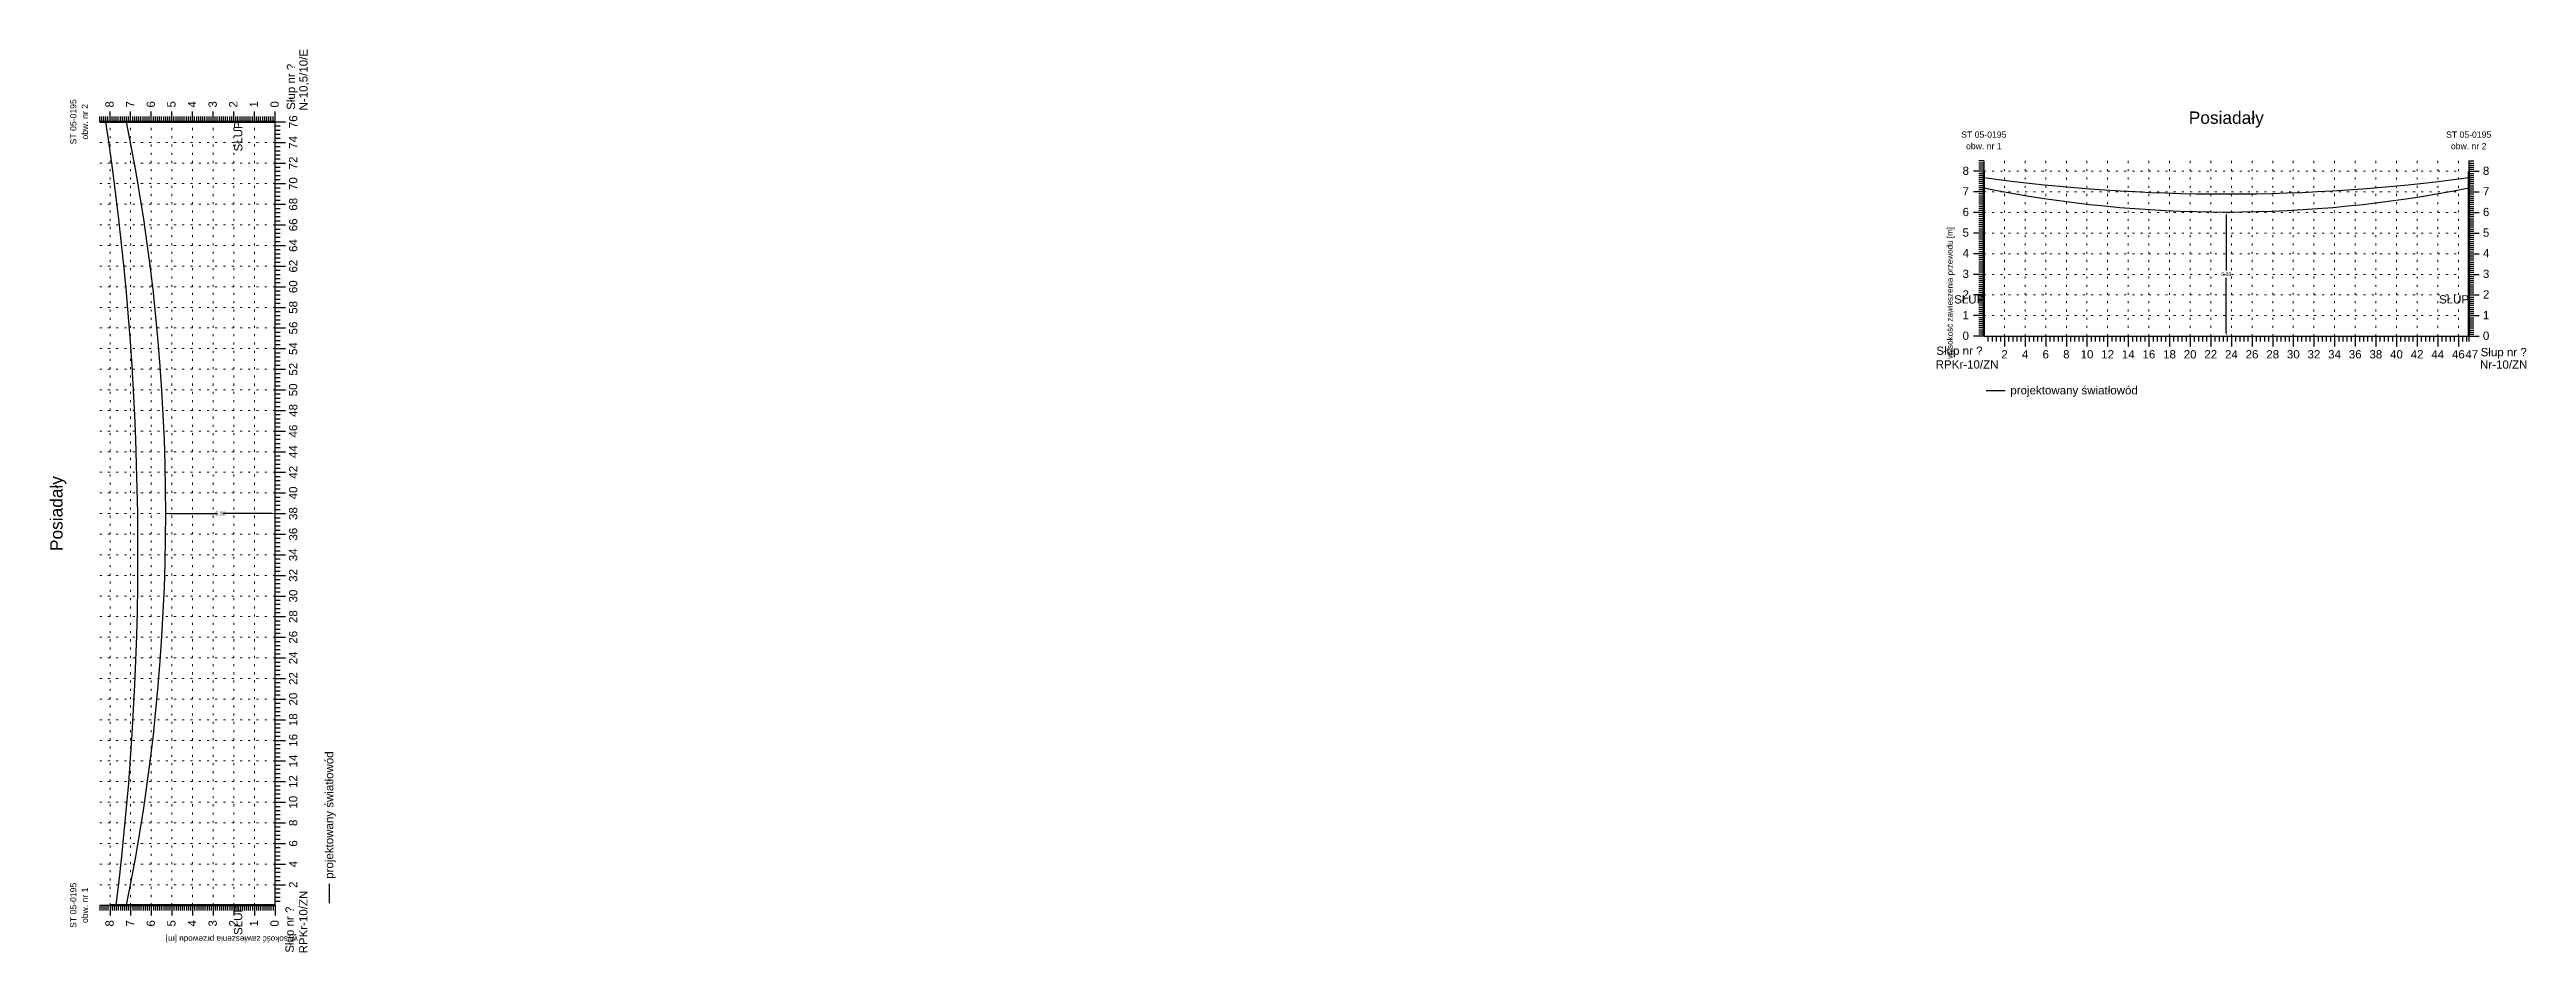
# Model space of a CAD drawing. Header units: inches. Extents: x -863 to 1426, y 1206 to 1480.
# Drawn here: x 1305.6 to 1425.6, y 1321.6 to 1365.4 of the extents above; entities that cross this region are included whole.
import ezdxf
from ezdxf.enums import TextEntityAlignment as Align

# ---------------------------------------------------------------- set-up
doc = ezdxf.new("R2010")
doc.units = ezdxf.units.IN
doc.header["$MEASUREMENT"] = 0
doc.linetypes.add('ACAD_ISO07W100', pattern=[3, 0, -3])
doc.layers.add('ramka', color=7, linetype='Continuous', plot=False)
doc.styles.get("Standard").update_dxf_attribs({"font": 'arial.ttf'})
doc.dimstyles.get("Standard").update_dxf_attribs({"dimtxt": 0.25, "dimasz": 0.18, "dimexe": 0.18, "dimexo": 0.0625, "dimgap": -0.09, "dimtad": 0, "dimtih": 1, "dimtoh": 1, "dimzin": 0, "dimdsep": 46, "dimtxsty": 'Standard', "dimcen": 0.09, "dimadec": 0, "dimazin": 0, "dimtfac": 1, "dimtofl": 0, "dimtmove": 0, "dimatfit": 3, "dimfxl": 1, "dimtolj": 1, "dimtzin": 0, "dimarcsym": 0})

msp = doc.modelspace()

# ---------------------------------------------------------------- texts
for s, p in [('N-10,5/10/E', (1318.091, 1362.469)), ('Słup nr ?', (1317.486, 1362.5)), ('8', (1308.691, 1362.61)), ('7', (1309.691, 1362.61)), ('6', (1310.691, 1362.61)), ('5', (1311.691, 1362.61)), ('4', (1312.691, 1362.61)), ('3', (1313.691, 1362.61)), ('2', (1314.691, 1362.61)), ('1', (1315.691, 1362.61)), ('0', (1316.691, 1362.61)), ('projektowany światłowód', (1319.337, 1325.205)), ('RPKr-10/ZN', (1318.086, 1321.586)), ('Słup nr ?', (1317.419, 1321.62))]:
    msp.add_text(s, height=0.4, rotation=90).set_placement(p)
for s, height, p in [('ST 05-0195', 0.3, (1306.887, 1361.92)), ('obw. nr 2', 0.3, (1307.447, 1361.92)), ('76', 0.4, (1317.593, 1361.92)), ('74', 0.4, (1317.593, 1360.92)), ('72', 0.4, (1317.593, 1359.92)), ('70', 0.4, (1317.593, 1358.92)), ('68', 0.4, (1317.593, 1357.92)), ('66', 0.4, (1317.593, 1356.92)), ('64', 0.4, (1317.593, 1355.92)), ('62', 0.4, (1317.593, 1354.92)), ('60', 0.4, (1317.593, 1353.92)), ('58', 0.4, (1317.593, 1352.92)), ('56', 0.4, (1317.593, 1351.92)), ('54', 0.4, (1317.593, 1350.92)), ('52', 0.4, (1317.593, 1349.92)), ('50', 0.4, (1317.593, 1348.92)), ('48', 0.4, (1317.593, 1347.92)), ('46', 0.4, (1317.593, 1346.92)), ('44', 0.4, (1317.593, 1345.92)), ('Posiadały', 0.6, (1306.217, 1342.92)), ('42', 0.4, (1317.593, 1344.92)), ('40', 0.4, (1317.593, 1343.92)), ('38', 0.4, (1317.593, 1342.92)), ('36', 0.4, (1317.593, 1341.92)), ('34', 0.4, (1317.593, 1340.92)), ('32', 0.4, (1317.593, 1339.92)), ('30', 0.4, (1317.593, 1338.92)), ('28', 0.4, (1317.593, 1337.92)), ('26', 0.4, (1317.593, 1336.92)), ('24', 0.4, (1317.593, 1335.92)), ('22', 0.4, (1317.593, 1334.92)), ('20', 0.4, (1317.593, 1333.92)), ('18', 0.4, (1317.593, 1332.92)), ('16', 0.4, (1317.593, 1331.92)), ('12', 0.4, (1317.593, 1329.92)), ('14', 0.4, (1317.593, 1330.92)), ('10', 0.4, (1317.593, 1328.92)), ('8', 0.4, (1317.593, 1327.92)), ('6', 0.4, (1317.593, 1326.92)), ('4', 0.4, (1317.593, 1325.92)), ('ST 05-0195', 0.3, (1306.887, 1323.92)), ('obw. nr 1', 0.3, (1307.447, 1323.92)), ('2', 0.4, (1317.593, 1324.92))]:
    msp.add_text(s, height=height, rotation=90).set_placement(p, align=Align.CENTER)
for s, height, p in [('ST 05-0195', 0.3, (1399.338, 1361.15)), ('Posiadały', 0.6, (1411.088, 1361.82)), ('ST 05-0195', 0.3, (1422.838, 1361.15)), ('obw. nr 1', 0.3, (1399.338, 1360.59)), ('obw. nr 2', 0.3, (1422.838, 1360.59)), ('2', 0.4, (1400.338, 1350.444)), ('4', 0.4, (1401.338, 1350.444)), ('6', 0.4, (1402.338, 1350.444)), ('8', 0.4, (1403.338, 1350.444)), ('10', 0.4, (1404.338, 1350.444)), ('12', 0.4, (1405.338, 1350.444)), ('14', 0.4, (1406.338, 1350.444)), ('16', 0.4, (1407.338, 1350.444)), ('18', 0.4, (1408.338, 1350.444)), ('20', 0.4, (1409.338, 1350.444)), ('22', 0.4, (1410.338, 1350.444)), ('24', 0.4, (1411.338, 1350.444)), ('26', 0.4, (1412.338, 1350.444)), ('28', 0.4, (1413.338, 1350.444)), ('30', 0.4, (1414.338, 1350.444)), ('32', 0.4, (1415.338, 1350.444)), ('34', 0.4, (1416.338, 1350.444)), ('36', 0.4, (1417.338, 1350.444)), ('38', 0.4, (1418.338, 1350.444)), ('40', 0.4, (1419.338, 1350.444)), ('42', 0.4, (1420.338, 1350.444)), ('44', 0.4, (1421.338, 1350.444)), ('46', 0.4, (1422.338, 1350.444)), ('47', 0.4, (1422.988, 1350.444))]:
    msp.add_text(s, height=height).set_placement(p, align=Align.CENTER)
for s, p in [('8', (1398.618, 1359.346)), ('7', (1398.618, 1358.346)), ('5', (1398.618, 1356.346)), ('6', (1398.618, 1357.346)), ('4', (1398.618, 1355.346)), ('3', (1398.618, 1354.346)), ('2', (1398.618, 1353.346)), ('1', (1398.618, 1352.346)), ('0', (1398.618, 1351.346))]:
    msp.add_text(s, height=0.4).set_placement(p, align=Align.RIGHT)
for s, p in [('8', (1423.528, 1359.346)), ('7', (1423.528, 1358.346)), ('5', (1423.528, 1356.346)), ('6', (1423.528, 1357.346)), ('4', (1423.528, 1355.346)), ('3', (1423.528, 1354.346)), ('2', (1423.528, 1353.346)), ('1', (1423.528, 1352.346)), ('Słup nr ?', (1397.038, 1350.618)), ('Słup nr ?', (1423.418, 1350.551)), ('0', (1423.528, 1351.346)), ('RPKr-10/ZN', (1397.004, 1349.951)), ('Nr-10/ZN', (1423.387, 1349.946)), ('projektowany światłowód', (1400.623, 1348.7))]:
    msp.add_text(s, height=0.4).set_placement(p)
for s, p in [('8', (1308.691, 1323.2)), ('7', (1309.691, 1323.2)), ('6', (1310.691, 1323.2)), ('5', (1311.691, 1323.2)), ('4', (1312.691, 1323.2)), ('3', (1313.691, 1323.2)), ('2', (1314.691, 1323.2)), ('1', (1315.691, 1323.2)), ('0', (1316.691, 1323.2))]:
    msp.add_text(s, height=0.4, rotation=90).set_placement(p, align=Align.RIGHT)
at = {"attachment_point": 5}
for s, insert, char_height, width, rotation in [('SŁUP', (1314.731, 1361.212), 0.4, 1.537, 90), ('wysokość zawieszenia przewodu [m]', (1397.735, 1353.622), 0.28, 9.28, 90), ('SŁUP', (1314.731, 1323.212), 0.4, 1.537, 90), ('wysokość zawieszenia przewodu [m]', (1314.415, 1322.317), 0.28, 9.28, 180)]:
    msp.add_mtext(s, dxfattribs=dict(at, insert=insert, char_height=char_height, width=width, rotation=rotation))
at = {"char_height": 0.4, "width": 1.537, "attachment_point": 5}
for insert in [(1398.63, 1353.306), (1422.13, 1353.306)]:
    msp.add_mtext('SŁUP', dxfattribs=dict(at, insert=insert))

# ---------------------------------------------------------------- blocks, each defined once
blk = doc.blocks.new('*D25')
at = {"color": 0, "lineweight": -2}
for p, q in [((1311.22, 1342.97), (1311.22, 1343.1)), ((1311.4, 1342.92), (1313.69, 1342.92)), ((1316.34, 1342.92), (1314.05, 1342.92)), ((1316.52, 1342.82), (1316.52, 1343.1))]:
    blk.add_line(p, q, dxfattribs=at)
at = {"color": 0}
for points in [[(1311.4, 1342.95), (1311.4, 1342.89), (1311.22, 1342.92)], [(1316.34, 1342.95), (1316.34, 1342.89), (1316.52, 1342.92)]]:
    blk.add_solid(points, dxfattribs=at)
at = {"layer": 'Defpoints', "color": 0}
for p in [(1311.22, 1342.91), (1316.52, 1342.92), (1316.52, 1342.76)]:
    blk.add_point(p, dxfattribs=at)
at = {"color": 0, "lineweight": 25, "insert": (1313.87, 1342.92), "char_height": 0.18, "attachment_point": 5}
blk.add_mtext('\\A1;5.30', dxfattribs=at)
blk = doc.blocks.new('*D26')
at = {"color": 0, "lineweight": -2}
for p, q in [((1411.09, 1357.36), (1411.09, 1354.71)), ((1411.14, 1357.54), (1411.27, 1357.54)), ((1411.09, 1351.7), (1411.09, 1354.35)), ((1410.99, 1351.52), (1411.27, 1351.52))]:
    blk.add_line(p, q, dxfattribs=at)
at = {"color": 0}
for points in [[(1411.12, 1357.36), (1411.06, 1357.36), (1411.09, 1357.54)], [(1411.12, 1351.7), (1411.06, 1351.7), (1411.09, 1351.52)]]:
    blk.add_solid(points, dxfattribs=at)
at = {"layer": 'Defpoints', "color": 0}
for p in [(1411.08, 1357.54), (1410.93, 1351.52), (1411.09, 1351.52)]:
    blk.add_point(p, dxfattribs=at)
at = {"color": 0, "lineweight": 25, "insert": (1411.09, 1354.53), "char_height": 0.18, "attachment_point": 5}
blk.add_mtext('\\A1;6.03', dxfattribs=at)

# ---------------------------------------------------------------- dimensions: what is measured, and where the dimension line sits
at = {"lineweight": 25}
for base, p1, p2, angle, text, picture, middle in [((1411.088, 1351.52), (1411.08, 1357.545), (1410.93, 1351.52), 90, '6.03', '*D26', (1411.088, 1354.532)), ((1316.517, 1342.92), (1311.217, 1342.912), (1316.517, 1342.762), 180, '5.30', '*D25', (1313.867, 1342.92))]:
    dim = msp.add_linear_dim(base=base, p1=p1, p2=p2, angle=angle, text=text, dimstyle='Standard', dxfattribs=at)
    dim.commit()
    dim.dimension.update_dxf_attribs({"geometry": picture, "text_midpoint": middle})

# ---------------------------------------------------------------- linework, layer by layer
for p, q in [((1308.017, 1361.92), (1308.017, 1362.17)), ((1308.017, 1361.92), (1316.517, 1361.92)), ((1308.117, 1361.92), (1308.117, 1362.17)), ((1308.217, 1361.92), (1308.217, 1362.17)), ((1308.317, 1361.92), (1308.317, 1362.17)), ((1308.417, 1361.92), (1308.417, 1362.17)), ((1308.517, 1361.92), (1308.517, 1362.42)), ((1308.617, 1361.92), (1308.617, 1362.17)), ((1308.717, 1361.92), (1308.717, 1362.17)), ((1308.817, 1361.92), (1308.817, 1362.17)), ((1308.917, 1361.92), (1308.917, 1362.17)), ((1309.017, 1361.92), (1309.017, 1362.17)), ((1309.117, 1361.92), (1309.117, 1362.17)), ((1309.217, 1361.92), (1309.217, 1362.17)), ((1309.317, 1361.92), (1309.317, 1362.17)), ((1309.417, 1361.92), (1309.417, 1362.17)), ((1309.517, 1361.92), (1309.517, 1362.42)), ((1309.617, 1361.92), (1309.617, 1362.17)), ((1309.717, 1361.92), (1309.717, 1362.17)), ((1309.817, 1361.92), (1309.817, 1362.17)), ((1309.917, 1361.92), (1309.917, 1362.17)), ((1310.017, 1361.92), (1310.017, 1362.17)), ((1310.117, 1361.92), (1310.117, 1362.17)), ((1310.217, 1361.92), (1310.217, 1362.17)), ((1310.317, 1361.92), (1310.317, 1362.17)), ((1310.417, 1361.92), (1310.417, 1362.17)), ((1310.517, 1361.92), (1310.517, 1362.42)), ((1310.617, 1361.92), (1310.617, 1362.17)), ((1310.717, 1361.92), (1310.717, 1362.17)), ((1310.817, 1361.92), (1310.817, 1362.17)), ((1310.917, 1361.92), (1310.917, 1362.17)), ((1311.017, 1361.92), (1311.017, 1362.17)), ((1311.117, 1361.92), (1311.117, 1362.17)), ((1311.217, 1361.92), (1311.217, 1362.17)), ((1311.317, 1361.92), (1311.317, 1362.17)), ((1311.417, 1361.92), (1311.417, 1362.17)), ((1311.517, 1361.92), (1311.517, 1362.42)), ((1311.617, 1361.92), (1311.617, 1362.17)), ((1311.717, 1361.92), (1311.717, 1362.17)), ((1311.817, 1361.92), (1311.817, 1362.17)), ((1311.917, 1361.92), (1311.917, 1362.17)), ((1312.017, 1361.92), (1312.017, 1362.17)), ((1312.117, 1361.92), (1312.117, 1362.17)), ((1312.217, 1361.92), (1312.217, 1362.17)), ((1312.317, 1361.92), (1312.317, 1362.17)), ((1312.417, 1361.92), (1312.417, 1362.17)), ((1312.517, 1361.92), (1312.517, 1362.42)), ((1312.617, 1361.92), (1312.617, 1362.17)), ((1312.717, 1361.92), (1312.717, 1362.17)), ((1312.817, 1361.92), (1312.817, 1362.17)), ((1312.917, 1361.92), (1312.917, 1362.17)), ((1313.017, 1361.92), (1313.017, 1362.17)), ((1313.117, 1361.92), (1313.117, 1362.17)), ((1313.217, 1361.92), (1313.217, 1362.17)), ((1313.317, 1361.92), (1313.317, 1362.17)), ((1313.417, 1361.92), (1313.417, 1362.17)), ((1313.517, 1361.92), (1313.517, 1362.42)), ((1313.617, 1361.92), (1313.617, 1362.17)), ((1313.717, 1361.92), (1313.717, 1362.17)), ((1313.817, 1361.92), (1313.817, 1362.17)), ((1313.917, 1361.92), (1313.917, 1362.17)), ((1314.017, 1361.92), (1314.017, 1362.17)), ((1314.117, 1361.92), (1314.117, 1362.17)), ((1314.217, 1361.92), (1314.217, 1362.17)), ((1314.317, 1361.92), (1314.317, 1362.17)), ((1314.417, 1361.92), (1314.417, 1362.17)), ((1314.517, 1361.92), (1314.517, 1362.42)), ((1314.617, 1361.92), (1314.617, 1362.17)), ((1314.717, 1361.92), (1314.717, 1362.17)), ((1314.817, 1361.92), (1314.817, 1362.17)), ((1314.917, 1361.92), (1314.917, 1362.17)), ((1315.017, 1361.92), (1315.017, 1362.17)), ((1315.117, 1361.92), (1315.117, 1362.17)), ((1315.217, 1361.92), (1315.217, 1362.17)), ((1315.317, 1361.92), (1315.317, 1362.17)), ((1315.417, 1361.92), (1315.417, 1362.17)), ((1315.517, 1361.92), (1315.517, 1362.42)), ((1315.617, 1361.92), (1315.617, 1362.17)), ((1315.717, 1361.92), (1315.717, 1362.17)), ((1315.817, 1361.92), (1315.817, 1362.17)), ((1315.917, 1361.92), (1315.917, 1362.17)), ((1316.017, 1361.92), (1316.017, 1362.17)), ((1316.117, 1361.92), (1316.117, 1362.17)), ((1316.217, 1361.92), (1316.217, 1362.17)), ((1316.317, 1361.92), (1316.317, 1362.17)), ((1316.417, 1361.92), (1316.417, 1362.17)), ((1316.517, 1361.92), (1316.517, 1362.42)), ((1316.517, 1323.92), (1316.517, 1361.92)), ((1316.517, 1361.92), (1317.017, 1361.92)), ((1316.517, 1361.72), (1316.767, 1361.72)), ((1316.517, 1361.52), (1316.767, 1361.52)), ((1316.517, 1361.32), (1316.767, 1361.32)), ((1316.517, 1361.12), (1316.767, 1361.12)), ((1316.517, 1360.92), (1317.017, 1360.92)), ((1316.517, 1360.72), (1316.767, 1360.72)), ((1316.517, 1360.52), (1316.767, 1360.52)), ((1316.517, 1360.32), (1316.767, 1360.32)), ((1316.517, 1360.12), (1316.767, 1360.12)), ((1316.517, 1359.92), (1317.017, 1359.92)), ((1316.517, 1359.72), (1316.767, 1359.72)), ((1316.517, 1359.52), (1316.767, 1359.52)), ((1316.517, 1359.32), (1316.767, 1359.32)), ((1316.517, 1359.12), (1316.767, 1359.12)), ((1399.338, 1359.52), (1398.838, 1359.52)), ((1399.338, 1360.02), (1399.088, 1360.02)), ((1399.338, 1359.92), (1399.088, 1359.92)), ((1399.338, 1359.82), (1399.088, 1359.82)), ((1399.338, 1359.72), (1399.088, 1359.72)), ((1399.338, 1359.62), (1399.088, 1359.62)), ((1399.338, 1359.42), (1399.088, 1359.42)), ((1399.338, 1359.32), (1399.088, 1359.32)), ((1399.338, 1359.22), (1399.088, 1359.22)), ((1399.338, 1359.12), (1399.088, 1359.12)), ((1399.338, 1359.02), (1399.088, 1359.02)), ((1399.338, 1360.02), (1399.338, 1351.52)), ((1422.838, 1360.02), (1422.838, 1351.52)), ((1422.838, 1360.02), (1423.088, 1360.02)), ((1422.838, 1359.92), (1423.088, 1359.92)), ((1422.838, 1359.82), (1423.088, 1359.82)), ((1422.838, 1359.72), (1423.088, 1359.72)), ((1422.838, 1359.62), (1423.088, 1359.62)), ((1422.838, 1359.52), (1423.338, 1359.52)), ((1422.838, 1359.42), (1423.088, 1359.42)), ((1422.838, 1359.32), (1423.088, 1359.32)), ((1422.838, 1359.22), (1423.088, 1359.22)), ((1422.838, 1359.12), (1423.088, 1359.12)), ((1422.838, 1359.02), (1423.088, 1359.02)), ((1316.517, 1358.92), (1317.017, 1358.92)), ((1316.517, 1358.72), (1316.767, 1358.72)), ((1316.517, 1358.52), (1316.767, 1358.52)), ((1316.517, 1358.32), (1316.767, 1358.32)), ((1316.517, 1358.12), (1316.767, 1358.12)), ((1316.517, 1357.92), (1317.017, 1357.92)), ((1399.338, 1358.52), (1398.838, 1358.52)), ((1399.338, 1358.92), (1399.088, 1358.92)), ((1399.338, 1358.82), (1399.088, 1358.82)), ((1399.338, 1358.72), (1399.088, 1358.72)), ((1399.338, 1358.62), (1399.088, 1358.62)), ((1399.338, 1358.42), (1399.088, 1358.42)), ((1399.338, 1358.32), (1399.088, 1358.32)), ((1399.338, 1358.22), (1399.088, 1358.22)), ((1399.338, 1358.12), (1399.088, 1358.12)), ((1399.338, 1358.02), (1399.088, 1358.02)), ((1399.338, 1357.92), (1399.088, 1357.92)), ((1399.338, 1357.82), (1399.088, 1357.82)), ((1422.838, 1358.92), (1423.088, 1358.92)), ((1422.838, 1358.82), (1423.088, 1358.82)), ((1422.838, 1358.72), (1423.088, 1358.72)), ((1422.838, 1358.62), (1423.088, 1358.62)), ((1422.838, 1358.52), (1423.338, 1358.52)), ((1422.838, 1358.42), (1423.088, 1358.42)), ((1422.838, 1358.32), (1423.088, 1358.32)), ((1422.838, 1358.22), (1423.088, 1358.22)), ((1422.838, 1358.12), (1423.088, 1358.12)), ((1422.838, 1358.02), (1423.088, 1358.02)), ((1422.838, 1357.92), (1423.088, 1357.92)), ((1422.838, 1357.82), (1423.088, 1357.82)), ((1316.517, 1357.72), (1316.767, 1357.72)), ((1316.517, 1357.52), (1316.767, 1357.52)), ((1316.517, 1357.32), (1316.767, 1357.32)), ((1316.517, 1357.12), (1316.767, 1357.12)), ((1316.517, 1356.92), (1317.017, 1356.92)), ((1316.517, 1356.72), (1316.767, 1356.72)), ((1399.338, 1357.52), (1398.838, 1357.52)), ((1399.338, 1357.72), (1399.088, 1357.72)), ((1399.338, 1357.62), (1399.088, 1357.62)), ((1399.338, 1357.42), (1399.088, 1357.42)), ((1399.338, 1357.32), (1399.088, 1357.32)), ((1399.338, 1357.22), (1399.088, 1357.22)), ((1399.338, 1357.12), (1399.088, 1357.12)), ((1399.338, 1357.02), (1399.088, 1357.02)), ((1399.338, 1356.92), (1399.088, 1356.92)), ((1399.338, 1356.82), (1399.088, 1356.82)), ((1399.338, 1356.72), (1399.088, 1356.72)), ((1399.338, 1356.62), (1399.088, 1356.62)), ((1422.838, 1357.72), (1423.088, 1357.72)), ((1422.838, 1357.62), (1423.088, 1357.62)), ((1422.838, 1357.52), (1423.338, 1357.52)), ((1422.838, 1357.42), (1423.088, 1357.42)), ((1422.838, 1357.32), (1423.088, 1357.32)), ((1422.838, 1357.22), (1423.088, 1357.22)), ((1422.838, 1357.12), (1423.088, 1357.12)), ((1422.838, 1357.02), (1423.088, 1357.02)), ((1422.838, 1356.92), (1423.088, 1356.92)), ((1422.838, 1356.82), (1423.088, 1356.82)), ((1422.838, 1356.72), (1423.088, 1356.72)), ((1422.838, 1356.62), (1423.088, 1356.62)), ((1316.517, 1356.52), (1316.767, 1356.52)), ((1316.517, 1356.32), (1316.767, 1356.32)), ((1316.517, 1356.12), (1316.767, 1356.12)), ((1316.517, 1355.92), (1317.017, 1355.92)), ((1316.517, 1355.72), (1316.767, 1355.72)), ((1316.517, 1355.52), (1316.767, 1355.52)), ((1399.338, 1356.52), (1398.838, 1356.52)), ((1399.338, 1355.52), (1398.838, 1355.52)), ((1399.338, 1356.42), (1399.088, 1356.42)), ((1399.338, 1356.32), (1399.088, 1356.32)), ((1399.338, 1356.22), (1399.088, 1356.22)), ((1399.338, 1356.12), (1399.088, 1356.12)), ((1399.338, 1356.02), (1399.088, 1356.02)), ((1399.338, 1355.92), (1399.088, 1355.92)), ((1399.338, 1355.82), (1399.088, 1355.82)), ((1399.338, 1355.72), (1399.088, 1355.72)), ((1399.338, 1355.62), (1399.088, 1355.62)), ((1399.338, 1355.42), (1399.088, 1355.42)), ((1422.838, 1356.52), (1423.338, 1356.52)), ((1422.838, 1356.42), (1423.088, 1356.42)), ((1422.838, 1356.32), (1423.088, 1356.32)), ((1422.838, 1356.22), (1423.088, 1356.22)), ((1422.838, 1356.12), (1423.088, 1356.12)), ((1422.838, 1356.02), (1423.088, 1356.02)), ((1422.838, 1355.92), (1423.088, 1355.92)), ((1422.838, 1355.82), (1423.088, 1355.82)), ((1422.838, 1355.72), (1423.088, 1355.72)), ((1422.838, 1355.62), (1423.088, 1355.62)), ((1422.838, 1355.52), (1423.338, 1355.52)), ((1422.838, 1355.42), (1423.088, 1355.42)), ((1316.517, 1355.32), (1316.767, 1355.32)), ((1316.517, 1355.12), (1316.767, 1355.12)), ((1316.517, 1354.92), (1317.017, 1354.92)), ((1316.517, 1354.72), (1316.767, 1354.72)), ((1316.517, 1354.52), (1316.767, 1354.52)), ((1316.517, 1354.32), (1316.767, 1354.32)), ((1399.338, 1354.52), (1398.838, 1354.52)), ((1399.338, 1355.32), (1399.088, 1355.32)), ((1399.338, 1355.22), (1399.088, 1355.22)), ((1399.338, 1355.12), (1399.088, 1355.12)), ((1399.338, 1355.02), (1399.088, 1355.02)), ((1399.338, 1354.92), (1399.088, 1354.92)), ((1399.338, 1354.82), (1399.088, 1354.82)), ((1399.338, 1354.72), (1399.088, 1354.72)), ((1399.338, 1354.62), (1399.088, 1354.62)), ((1399.338, 1354.42), (1399.088, 1354.42)), ((1399.338, 1354.32), (1399.088, 1354.32)), ((1399.338, 1354.22), (1399.088, 1354.22)), ((1422.838, 1355.32), (1423.088, 1355.32)), ((1422.838, 1355.22), (1423.088, 1355.22)), ((1422.838, 1355.12), (1423.088, 1355.12)), ((1422.838, 1355.02), (1423.088, 1355.02)), ((1422.838, 1354.92), (1423.088, 1354.92)), ((1422.838, 1354.82), (1423.088, 1354.82)), ((1422.838, 1354.72), (1423.088, 1354.72)), ((1422.838, 1354.62), (1423.088, 1354.62)), ((1422.838, 1354.52), (1423.338, 1354.52)), ((1422.838, 1354.42), (1423.088, 1354.42)), ((1422.838, 1354.32), (1423.088, 1354.32)), ((1422.838, 1354.22), (1423.088, 1354.22)), ((1316.517, 1354.12), (1316.767, 1354.12)), ((1316.517, 1353.92), (1317.017, 1353.92)), ((1316.517, 1353.72), (1316.767, 1353.72)), ((1316.517, 1353.52), (1316.767, 1353.52)), ((1316.517, 1353.32), (1316.767, 1353.32)), ((1316.517, 1353.12), (1316.767, 1353.12)), ((1399.338, 1353.52), (1398.838, 1353.52)), ((1399.338, 1354.12), (1399.088, 1354.12)), ((1399.338, 1354.02), (1399.088, 1354.02)), ((1399.338, 1353.92), (1399.088, 1353.92)), ((1399.338, 1353.82), (1399.088, 1353.82)), ((1399.338, 1353.72), (1399.088, 1353.72)), ((1399.338, 1353.62), (1399.088, 1353.62)), ((1399.338, 1353.42), (1399.088, 1353.42)), ((1399.338, 1353.32), (1399.088, 1353.32)), ((1399.338, 1353.22), (1399.088, 1353.22)), ((1399.338, 1353.12), (1399.088, 1353.12)), ((1399.338, 1353.02), (1399.088, 1353.02)), ((1422.838, 1354.12), (1423.088, 1354.12)), ((1422.838, 1354.02), (1423.088, 1354.02)), ((1422.838, 1353.92), (1423.088, 1353.92)), ((1422.838, 1353.82), (1423.088, 1353.82)), ((1422.838, 1353.72), (1423.088, 1353.72)), ((1422.838, 1353.62), (1423.088, 1353.62)), ((1422.838, 1353.52), (1423.338, 1353.52)), ((1422.838, 1353.42), (1423.088, 1353.42)), ((1422.838, 1353.32), (1423.088, 1353.32)), ((1422.838, 1353.22), (1423.088, 1353.22)), ((1422.838, 1353.12), (1423.088, 1353.12)), ((1422.838, 1353.02), (1423.088, 1353.02)), ((1316.517, 1352.92), (1317.017, 1352.92)), ((1316.517, 1352.72), (1316.767, 1352.72)), ((1316.517, 1352.52), (1316.767, 1352.52)), ((1316.517, 1352.32), (1316.767, 1352.32)), ((1316.517, 1352.12), (1316.767, 1352.12)), ((1316.517, 1351.92), (1317.017, 1351.92)), ((1399.338, 1352.52), (1398.838, 1352.52)), ((1399.338, 1352.92), (1399.088, 1352.92)), ((1399.338, 1352.82), (1399.088, 1352.82)), ((1399.338, 1352.72), (1399.088, 1352.72)), ((1399.338, 1352.62), (1399.088, 1352.62)), ((1399.338, 1352.42), (1399.088, 1352.42)), ((1399.338, 1352.32), (1399.088, 1352.32)), ((1399.338, 1352.22), (1399.088, 1352.22)), ((1399.338, 1352.12), (1399.088, 1352.12)), ((1399.338, 1352.02), (1399.088, 1352.02)), ((1399.338, 1351.92), (1399.088, 1351.92)), ((1399.338, 1351.82), (1399.088, 1351.82)), ((1422.838, 1352.92), (1423.088, 1352.92)), ((1422.838, 1352.82), (1423.088, 1352.82)), ((1422.838, 1352.72), (1423.088, 1352.72)), ((1422.838, 1352.62), (1423.088, 1352.62)), ((1422.838, 1352.52), (1423.338, 1352.52)), ((1422.838, 1352.42), (1423.088, 1352.42)), ((1422.838, 1352.32), (1423.088, 1352.32)), ((1422.838, 1352.22), (1423.088, 1352.22)), ((1422.838, 1352.12), (1423.088, 1352.12)), ((1422.838, 1352.02), (1423.088, 1352.02)), ((1422.838, 1351.92), (1423.088, 1351.92)), ((1422.838, 1351.82), (1423.088, 1351.82)), ((1316.517, 1351.72), (1316.767, 1351.72)), ((1316.517, 1351.52), (1316.767, 1351.52)), ((1316.517, 1351.32), (1316.767, 1351.32)), ((1316.517, 1351.12), (1316.767, 1351.12)), ((1316.517, 1350.92), (1317.017, 1350.92)), ((1316.517, 1350.72), (1316.767, 1350.72)), ((1399.338, 1351.52), (1398.838, 1351.52)), ((1399.338, 1351.72), (1399.088, 1351.72)), ((1399.338, 1351.62), (1399.088, 1351.62)), ((1399.338, 1351.52), (1422.838, 1351.52)), ((1399.538, 1351.52), (1399.538, 1351.27)), ((1399.738, 1351.52), (1399.738, 1351.27)), ((1399.938, 1351.52), (1399.938, 1351.27)), ((1400.138, 1351.52), (1400.138, 1351.27)), ((1400.338, 1351.52), (1400.338, 1351.02)), ((1400.538, 1351.52), (1400.538, 1351.27)), ((1400.738, 1351.52), (1400.738, 1351.27)), ((1400.938, 1351.52), (1400.938, 1351.27)), ((1401.138, 1351.52), (1401.138, 1351.27)), ((1401.338, 1351.52), (1401.338, 1351.02)), ((1401.538, 1351.52), (1401.538, 1351.27)), ((1401.738, 1351.52), (1401.738, 1351.27)), ((1401.938, 1351.52), (1401.938, 1351.27)), ((1402.138, 1351.52), (1402.138, 1351.27)), ((1402.338, 1351.52), (1402.338, 1351.02)), ((1402.538, 1351.52), (1402.538, 1351.27)), ((1402.738, 1351.52), (1402.738, 1351.27)), ((1402.938, 1351.52), (1402.938, 1351.27)), ((1403.138, 1351.52), (1403.138, 1351.27)), ((1403.338, 1351.52), (1403.338, 1351.02)), ((1403.538, 1351.52), (1403.538, 1351.27)), ((1403.738, 1351.52), (1403.738, 1351.27)), ((1403.938, 1351.52), (1403.938, 1351.27)), ((1404.138, 1351.52), (1404.138, 1351.27)), ((1404.338, 1351.52), (1404.338, 1351.02)), ((1404.538, 1351.52), (1404.538, 1351.27)), ((1404.738, 1351.52), (1404.738, 1351.27)), ((1404.938, 1351.52), (1404.938, 1351.27)), ((1405.138, 1351.52), (1405.138, 1351.27)), ((1405.338, 1351.52), (1405.338, 1351.02)), ((1405.538, 1351.52), (1405.538, 1351.27)), ((1405.738, 1351.52), (1405.738, 1351.27)), ((1405.938, 1351.52), (1405.938, 1351.27)), ((1406.138, 1351.52), (1406.138, 1351.27)), ((1406.338, 1351.52), (1406.338, 1351.02)), ((1406.538, 1351.52), (1406.538, 1351.27)), ((1406.738, 1351.52), (1406.738, 1351.27)), ((1406.938, 1351.52), (1406.938, 1351.27)), ((1407.138, 1351.52), (1407.138, 1351.27)), ((1407.338, 1351.52), (1407.338, 1351.02)), ((1407.538, 1351.52), (1407.538, 1351.27)), ((1407.738, 1351.52), (1407.738, 1351.27)), ((1407.938, 1351.52), (1407.938, 1351.27)), ((1408.138, 1351.52), (1408.138, 1351.27)), ((1408.338, 1351.52), (1408.338, 1351.02)), ((1408.538, 1351.52), (1408.538, 1351.27)), ((1408.738, 1351.52), (1408.738, 1351.27)), ((1408.938, 1351.52), (1408.938, 1351.27)), ((1409.138, 1351.52), (1409.138, 1351.27)), ((1409.338, 1351.52), (1409.338, 1351.02)), ((1409.538, 1351.52), (1409.538, 1351.27)), ((1409.738, 1351.52), (1409.738, 1351.27)), ((1409.938, 1351.52), (1409.938, 1351.27)), ((1410.138, 1351.52), (1410.138, 1351.27)), ((1410.338, 1351.52), (1410.338, 1351.02)), ((1410.538, 1351.52), (1410.538, 1351.27)), ((1410.738, 1351.52), (1410.738, 1351.27)), ((1410.938, 1351.52), (1410.938, 1351.27)), ((1411.138, 1351.52), (1411.138, 1351.27)), ((1411.338, 1351.52), (1411.338, 1351.02)), ((1411.538, 1351.52), (1411.538, 1351.27)), ((1411.738, 1351.52), (1411.738, 1351.27)), ((1411.938, 1351.52), (1411.938, 1351.27)), ((1412.138, 1351.52), (1412.138, 1351.27)), ((1412.338, 1351.52), (1412.338, 1351.02)), ((1412.538, 1351.52), (1412.538, 1351.27)), ((1412.738, 1351.52), (1412.738, 1351.27)), ((1412.938, 1351.52), (1412.938, 1351.27)), ((1413.138, 1351.52), (1413.138, 1351.27)), ((1413.338, 1351.52), (1413.338, 1351.02)), ((1413.538, 1351.52), (1413.538, 1351.27)), ((1413.738, 1351.52), (1413.738, 1351.27)), ((1413.938, 1351.52), (1413.938, 1351.27)), ((1414.138, 1351.52), (1414.138, 1351.27)), ((1414.338, 1351.52), (1414.338, 1351.02)), ((1414.538, 1351.52), (1414.538, 1351.27)), ((1414.738, 1351.52), (1414.738, 1351.27)), ((1414.938, 1351.52), (1414.938, 1351.27)), ((1415.138, 1351.52), (1415.138, 1351.27)), ((1415.338, 1351.52), (1415.338, 1351.02)), ((1415.538, 1351.52), (1415.538, 1351.27)), ((1415.738, 1351.52), (1415.738, 1351.27)), ((1415.938, 1351.52), (1415.938, 1351.27)), ((1416.138, 1351.52), (1416.138, 1351.27)), ((1416.338, 1351.52), (1416.338, 1351.02)), ((1416.538, 1351.52), (1416.538, 1351.27)), ((1416.738, 1351.52), (1416.738, 1351.27)), ((1416.938, 1351.52), (1416.938, 1351.27)), ((1417.138, 1351.52), (1417.138, 1351.27)), ((1417.338, 1351.52), (1417.338, 1351.02)), ((1417.538, 1351.52), (1417.538, 1351.27)), ((1417.738, 1351.52), (1417.738, 1351.27)), ((1417.938, 1351.52), (1417.938, 1351.27)), ((1418.138, 1351.52), (1418.138, 1351.27)), ((1418.338, 1351.52), (1418.338, 1351.02)), ((1418.538, 1351.52), (1418.538, 1351.27)), ((1418.738, 1351.52), (1418.738, 1351.27)), ((1418.938, 1351.52), (1418.938, 1351.27)), ((1419.138, 1351.52), (1419.138, 1351.27)), ((1419.338, 1351.52), (1419.338, 1351.02)), ((1419.538, 1351.52), (1419.538, 1351.27)), ((1419.738, 1351.52), (1419.738, 1351.27)), ((1419.938, 1351.52), (1419.938, 1351.27)), ((1420.138, 1351.52), (1420.138, 1351.27)), ((1420.338, 1351.52), (1420.338, 1351.02)), ((1420.538, 1351.52), (1420.538, 1351.27)), ((1420.738, 1351.52), (1420.738, 1351.27)), ((1420.938, 1351.52), (1420.938, 1351.27)), ((1421.138, 1351.52), (1421.138, 1351.27)), ((1421.338, 1351.52), (1421.338, 1351.02)), ((1421.538, 1351.52), (1421.538, 1351.27)), ((1421.738, 1351.52), (1421.738, 1351.27)), ((1421.938, 1351.52), (1421.938, 1351.27)), ((1422.138, 1351.52), (1422.138, 1351.27)), ((1422.338, 1351.52), (1422.338, 1351.02)), ((1422.538, 1351.52), (1422.538, 1351.27)), ((1422.738, 1351.52), (1422.738, 1351.27)), ((1422.838, 1351.72), (1423.088, 1351.72)), ((1422.838, 1351.62), (1423.088, 1351.62)), ((1422.838, 1351.52), (1423.338, 1351.52)), ((1422.838, 1351.52), (1422.838, 1351.27)), ((1316.517, 1350.52), (1316.767, 1350.52)), ((1316.517, 1350.32), (1316.767, 1350.32)), ((1316.517, 1350.12), (1316.767, 1350.12)), ((1316.517, 1349.92), (1317.017, 1349.92)), ((1316.517, 1349.72), (1316.767, 1349.72)), ((1316.517, 1349.52), (1316.767, 1349.52)), ((1316.517, 1349.32), (1316.767, 1349.32)), ((1316.517, 1349.12), (1316.767, 1349.12)), ((1316.517, 1348.92), (1317.017, 1348.92)), ((1316.517, 1348.72), (1316.767, 1348.72)), ((1316.517, 1348.52), (1316.767, 1348.52)), ((1316.517, 1348.32), (1316.767, 1348.32)), ((1316.517, 1348.12), (1316.767, 1348.12)), ((1316.517, 1347.92), (1317.017, 1347.92)), ((1316.517, 1347.72), (1316.767, 1347.72)), ((1316.517, 1347.52), (1316.767, 1347.52)), ((1316.517, 1347.32), (1316.767, 1347.32)), ((1316.517, 1347.12), (1316.767, 1347.12)), ((1316.517, 1346.92), (1317.017, 1346.92)), ((1316.517, 1346.72), (1316.767, 1346.72)), ((1316.517, 1346.52), (1316.767, 1346.52)), ((1316.517, 1346.32), (1316.767, 1346.32)), ((1316.517, 1346.12), (1316.767, 1346.12)), ((1316.517, 1345.92), (1317.017, 1345.92)), ((1316.517, 1345.72), (1316.767, 1345.72)), ((1316.517, 1345.52), (1316.767, 1345.52)), ((1316.517, 1345.32), (1316.767, 1345.32)), ((1316.517, 1345.12), (1316.767, 1345.12)), ((1316.517, 1344.92), (1317.017, 1344.92)), ((1316.517, 1344.72), (1316.767, 1344.72)), ((1316.517, 1344.52), (1316.767, 1344.52)), ((1316.517, 1344.32), (1316.767, 1344.32)), ((1316.517, 1344.12), (1316.767, 1344.12)), ((1316.517, 1343.92), (1317.017, 1343.92)), ((1316.517, 1343.72), (1316.767, 1343.72)), ((1316.517, 1343.52), (1316.767, 1343.52)), ((1316.517, 1343.32), (1316.767, 1343.32)), ((1316.517, 1343.12), (1316.767, 1343.12)), ((1316.517, 1342.92), (1317.017, 1342.92)), ((1316.517, 1342.72), (1316.767, 1342.72)), ((1316.517, 1342.52), (1316.767, 1342.52)), ((1316.517, 1342.32), (1316.767, 1342.32)), ((1316.517, 1342.12), (1316.767, 1342.12)), ((1316.517, 1341.92), (1317.017, 1341.92)), ((1316.517, 1341.72), (1316.767, 1341.72)), ((1316.517, 1341.52), (1316.767, 1341.52)), ((1316.517, 1341.32), (1316.767, 1341.32)), ((1316.517, 1341.12), (1316.767, 1341.12)), ((1316.517, 1340.92), (1317.017, 1340.92)), ((1316.517, 1340.72), (1316.767, 1340.72)), ((1316.517, 1340.52), (1316.767, 1340.52)), ((1316.517, 1340.32), (1316.767, 1340.32)), ((1316.517, 1340.12), (1316.767, 1340.12)), ((1316.517, 1339.92), (1317.017, 1339.92)), ((1316.517, 1339.72), (1316.767, 1339.72)), ((1316.517, 1339.52), (1316.767, 1339.52)), ((1316.517, 1339.32), (1316.767, 1339.32)), ((1316.517, 1339.12), (1316.767, 1339.12)), ((1316.517, 1338.92), (1317.017, 1338.92)), ((1316.517, 1338.72), (1316.767, 1338.72)), ((1316.517, 1338.52), (1316.767, 1338.52)), ((1316.517, 1338.32), (1316.767, 1338.32)), ((1316.517, 1338.12), (1316.767, 1338.12)), ((1316.517, 1337.92), (1317.017, 1337.92)), ((1316.517, 1337.72), (1316.767, 1337.72)), ((1316.517, 1337.52), (1316.767, 1337.52)), ((1316.517, 1337.32), (1316.767, 1337.32)), ((1316.517, 1337.12), (1316.767, 1337.12)), ((1316.517, 1336.92), (1317.017, 1336.92)), ((1316.517, 1336.72), (1316.767, 1336.72)), ((1316.517, 1336.52), (1316.767, 1336.52)), ((1316.517, 1336.32), (1316.767, 1336.32)), ((1316.517, 1336.12), (1316.767, 1336.12)), ((1316.517, 1335.92), (1317.017, 1335.92)), ((1316.517, 1335.72), (1316.767, 1335.72)), ((1316.517, 1335.52), (1316.767, 1335.52)), ((1316.517, 1335.32), (1316.767, 1335.32)), ((1316.517, 1335.12), (1316.767, 1335.12)), ((1316.517, 1334.92), (1317.017, 1334.92)), ((1316.517, 1334.72), (1316.767, 1334.72)), ((1316.517, 1334.52), (1316.767, 1334.52)), ((1316.517, 1334.32), (1316.767, 1334.32)), ((1316.517, 1334.12), (1316.767, 1334.12)), ((1316.517, 1333.92), (1317.017, 1333.92)), ((1316.517, 1333.72), (1316.767, 1333.72)), ((1316.517, 1333.52), (1316.767, 1333.52)), ((1316.517, 1333.32), (1316.767, 1333.32)), ((1316.517, 1333.12), (1316.767, 1333.12)), ((1316.517, 1332.92), (1317.017, 1332.92)), ((1316.517, 1332.72), (1316.767, 1332.72)), ((1316.517, 1332.52), (1316.767, 1332.52)), ((1316.517, 1332.32), (1316.767, 1332.32)), ((1316.517, 1332.12), (1316.767, 1332.12)), ((1316.517, 1331.92), (1317.017, 1331.92)), ((1316.517, 1331.72), (1316.767, 1331.72)), ((1316.517, 1331.52), (1316.767, 1331.52)), ((1316.517, 1331.32), (1316.767, 1331.32)), ((1316.517, 1331.12), (1316.767, 1331.12)), ((1316.517, 1330.92), (1317.017, 1330.92)), ((1316.517, 1330.72), (1316.767, 1330.72)), ((1316.517, 1330.52), (1316.767, 1330.52)), ((1316.517, 1330.32), (1316.767, 1330.32)), ((1316.517, 1330.12), (1316.767, 1330.12)), ((1316.517, 1329.92), (1317.017, 1329.92)), ((1316.517, 1329.72), (1316.767, 1329.72)), ((1316.517, 1329.52), (1316.767, 1329.52)), ((1316.517, 1329.32), (1316.767, 1329.32)), ((1316.517, 1329.12), (1316.767, 1329.12)), ((1316.517, 1328.92), (1317.017, 1328.92)), ((1316.517, 1328.72), (1316.767, 1328.72)), ((1316.517, 1328.52), (1316.767, 1328.52)), ((1316.517, 1328.32), (1316.767, 1328.32)), ((1316.517, 1328.12), (1316.767, 1328.12)), ((1316.517, 1327.92), (1317.017, 1327.92)), ((1316.517, 1327.72), (1316.767, 1327.72)), ((1316.517, 1327.52), (1316.767, 1327.52)), ((1316.517, 1327.32), (1316.767, 1327.32)), ((1316.517, 1327.12), (1316.767, 1327.12)), ((1316.517, 1326.92), (1317.017, 1326.92)), ((1316.517, 1326.72), (1316.767, 1326.72)), ((1316.517, 1326.52), (1316.767, 1326.52)), ((1316.517, 1326.32), (1316.767, 1326.32)), ((1316.517, 1326.12), (1316.767, 1326.12)), ((1316.517, 1325.92), (1317.017, 1325.92)), ((1316.517, 1325.72), (1316.767, 1325.72)), ((1316.517, 1325.52), (1316.767, 1325.52)), ((1316.517, 1325.32), (1316.767, 1325.32)), ((1316.517, 1325.12), (1316.767, 1325.12)), ((1316.517, 1324.92), (1317.017, 1324.92)), ((1316.517, 1324.72), (1316.767, 1324.72)), ((1316.517, 1324.52), (1316.767, 1324.52)), ((1316.517, 1324.32), (1316.767, 1324.32)), ((1308.017, 1323.92), (1316.517, 1323.92)), ((1308.017, 1323.92), (1308.017, 1323.67)), ((1308.117, 1323.92), (1308.117, 1323.67)), ((1308.217, 1323.92), (1308.217, 1323.67)), ((1308.317, 1323.92), (1308.317, 1323.67)), ((1308.417, 1323.92), (1308.417, 1323.67)), ((1308.517, 1323.92), (1308.517, 1323.42)), ((1308.617, 1323.92), (1308.617, 1323.67)), ((1308.717, 1323.92), (1308.717, 1323.67)), ((1308.817, 1323.92), (1308.817, 1323.67)), ((1308.917, 1323.92), (1308.917, 1323.67)), ((1309.017, 1323.92), (1309.017, 1323.67)), ((1309.117, 1323.92), (1309.117, 1323.67)), ((1309.217, 1323.92), (1309.217, 1323.67)), ((1309.317, 1323.92), (1309.317, 1323.67)), ((1309.417, 1323.92), (1309.417, 1323.67)), ((1309.517, 1323.92), (1309.517, 1323.42)), ((1309.617, 1323.92), (1309.617, 1323.67)), ((1309.717, 1323.92), (1309.717, 1323.67)), ((1309.817, 1323.92), (1309.817, 1323.67)), ((1309.917, 1323.92), (1309.917, 1323.67)), ((1310.017, 1323.92), (1310.017, 1323.67)), ((1310.117, 1323.92), (1310.117, 1323.67)), ((1310.217, 1323.92), (1310.217, 1323.67)), ((1310.317, 1323.92), (1310.317, 1323.67)), ((1310.417, 1323.92), (1310.417, 1323.67)), ((1310.517, 1323.92), (1310.517, 1323.42)), ((1310.617, 1323.92), (1310.617, 1323.67)), ((1310.717, 1323.92), (1310.717, 1323.67)), ((1310.817, 1323.92), (1310.817, 1323.67)), ((1310.917, 1323.92), (1310.917, 1323.67)), ((1311.017, 1323.92), (1311.017, 1323.67)), ((1311.117, 1323.92), (1311.117, 1323.67)), ((1311.217, 1323.92), (1311.217, 1323.67)), ((1311.317, 1323.92), (1311.317, 1323.67)), ((1311.417, 1323.92), (1311.417, 1323.67)), ((1311.517, 1323.92), (1311.517, 1323.42)), ((1311.617, 1323.92), (1311.617, 1323.67)), ((1311.717, 1323.92), (1311.717, 1323.67)), ((1311.817, 1323.92), (1311.817, 1323.67)), ((1311.917, 1323.92), (1311.917, 1323.67)), ((1312.017, 1323.92), (1312.017, 1323.67)), ((1312.117, 1323.92), (1312.117, 1323.67)), ((1312.217, 1323.92), (1312.217, 1323.67)), ((1312.317, 1323.92), (1312.317, 1323.67)), ((1312.417, 1323.92), (1312.417, 1323.67)), ((1312.517, 1323.92), (1312.517, 1323.42)), ((1312.617, 1323.92), (1312.617, 1323.67)), ((1312.717, 1323.92), (1312.717, 1323.67)), ((1312.817, 1323.92), (1312.817, 1323.67)), ((1312.917, 1323.92), (1312.917, 1323.67)), ((1313.017, 1323.92), (1313.017, 1323.67)), ((1313.117, 1323.92), (1313.117, 1323.67)), ((1313.217, 1323.92), (1313.217, 1323.67)), ((1313.317, 1323.92), (1313.317, 1323.67)), ((1313.417, 1323.92), (1313.417, 1323.67)), ((1313.517, 1323.92), (1313.517, 1323.42)), ((1313.617, 1323.92), (1313.617, 1323.67)), ((1313.717, 1323.92), (1313.717, 1323.67)), ((1313.817, 1323.92), (1313.817, 1323.67)), ((1313.917, 1323.92), (1313.917, 1323.67)), ((1314.017, 1323.92), (1314.017, 1323.67)), ((1314.117, 1323.92), (1314.117, 1323.67)), ((1314.217, 1323.92), (1314.217, 1323.67)), ((1314.317, 1323.92), (1314.317, 1323.67)), ((1314.417, 1323.92), (1314.417, 1323.67)), ((1314.517, 1323.92), (1314.517, 1323.42)), ((1314.617, 1323.92), (1314.617, 1323.67)), ((1314.717, 1323.92), (1314.717, 1323.67)), ((1314.817, 1323.92), (1314.817, 1323.67)), ((1314.917, 1323.92), (1314.917, 1323.67)), ((1315.017, 1323.92), (1315.017, 1323.67)), ((1315.117, 1323.92), (1315.117, 1323.67)), ((1315.217, 1323.92), (1315.217, 1323.67)), ((1315.317, 1323.92), (1315.317, 1323.67)), ((1315.417, 1323.92), (1315.417, 1323.67)), ((1315.517, 1323.92), (1315.517, 1323.42)), ((1315.617, 1323.92), (1315.617, 1323.67)), ((1315.717, 1323.92), (1315.717, 1323.67)), ((1315.817, 1323.92), (1315.817, 1323.67)), ((1315.917, 1323.92), (1315.917, 1323.67)), ((1316.017, 1323.92), (1316.017, 1323.67)), ((1316.117, 1323.92), (1316.117, 1323.67)), ((1316.217, 1323.92), (1316.217, 1323.67)), ((1316.317, 1323.92), (1316.317, 1323.67)), ((1316.417, 1323.92), (1316.417, 1323.67)), ((1316.517, 1324.12), (1316.767, 1324.12)), ((1316.517, 1323.92), (1316.517, 1323.42))]:
    msp.add_line(p, q)
at = {"linetype": 'ACAD_ISO07W100', "lineweight": 15, "ltscale": 0.1}
for p, q in [((1316.517, 1361.92), (1308.017, 1361.92)), ((1308.517, 1323.92), (1308.517, 1361.92)), ((1309.517, 1323.92), (1309.517, 1361.92)), ((1310.517, 1323.92), (1310.517, 1361.92)), ((1311.517, 1323.92), (1311.517, 1361.92)), ((1312.517, 1323.92), (1312.517, 1361.92)), ((1313.517, 1323.92), (1313.517, 1361.92)), ((1314.517, 1323.92), (1314.517, 1361.92)), ((1315.517, 1323.92), (1315.517, 1361.92)), ((1316.517, 1323.92), (1316.517, 1361.92)), ((1316.517, 1360.92), (1308.017, 1360.92)), ((1316.517, 1359.92), (1308.017, 1359.92)), ((1399.338, 1359.52), (1422.338, 1359.52)), ((1400.338, 1351.52), (1400.338, 1360.02)), ((1401.338, 1351.52), (1401.338, 1360.02)), ((1402.338, 1351.52), (1402.338, 1360.02)), ((1403.338, 1351.52), (1403.338, 1360.02)), ((1404.338, 1351.52), (1404.338, 1360.02)), ((1405.338, 1351.52), (1405.338, 1360.02)), ((1406.338, 1351.52), (1406.338, 1360.02)), ((1407.338, 1351.52), (1407.338, 1360.02)), ((1408.338, 1351.52), (1408.338, 1360.02)), ((1409.338, 1351.52), (1409.338, 1360.02)), ((1410.338, 1351.52), (1410.338, 1360.02)), ((1411.338, 1351.52), (1411.338, 1360.02)), ((1412.338, 1351.52), (1412.338, 1360.02)), ((1413.338, 1351.52), (1413.338, 1360.02)), ((1414.338, 1351.52), (1414.338, 1360.02)), ((1415.338, 1351.52), (1415.338, 1360.02)), ((1416.338, 1351.52), (1416.338, 1360.02)), ((1417.338, 1351.52), (1417.338, 1360.02)), ((1418.338, 1351.52), (1418.338, 1360.02)), ((1419.338, 1351.52), (1419.338, 1360.02)), ((1420.338, 1351.52), (1420.338, 1360.02)), ((1421.338, 1351.52), (1421.338, 1360.02)), ((1422.338, 1351.52), (1422.338, 1360.02)), ((1422.838, 1351.52), (1422.838, 1360.02)), ((1316.517, 1358.92), (1308.017, 1358.92)), ((1316.517, 1357.92), (1308.017, 1357.92)), ((1399.338, 1358.52), (1422.338, 1358.52)), ((1316.517, 1356.92), (1308.017, 1356.92)), ((1399.338, 1357.52), (1422.338, 1357.52)), ((1316.517, 1355.92), (1308.017, 1355.92)), ((1399.338, 1356.52), (1422.338, 1356.52)), ((1399.338, 1355.52), (1422.338, 1355.52)), ((1316.517, 1354.92), (1308.017, 1354.92)), ((1399.338, 1354.52), (1422.338, 1354.52)), ((1316.517, 1353.92), (1308.017, 1353.92)), ((1399.338, 1353.52), (1422.338, 1353.52)), ((1316.517, 1352.92), (1308.017, 1352.92)), ((1316.517, 1351.92), (1308.017, 1351.92)), ((1399.338, 1352.52), (1422.338, 1352.52)), ((1316.517, 1350.92), (1308.017, 1350.92)), ((1399.338, 1351.52), (1422.338, 1351.52)), ((1316.517, 1349.92), (1308.017, 1349.92)), ((1316.517, 1348.92), (1308.017, 1348.92)), ((1316.517, 1347.92), (1308.017, 1347.92)), ((1316.517, 1346.92), (1308.017, 1346.92)), ((1316.517, 1345.92), (1308.017, 1345.92)), ((1316.517, 1344.92), (1308.017, 1344.92)), ((1316.517, 1343.92), (1308.017, 1343.92)), ((1316.517, 1342.92), (1308.017, 1342.92)), ((1316.517, 1341.92), (1308.017, 1341.92)), ((1316.517, 1340.92), (1308.017, 1340.92)), ((1316.517, 1339.92), (1308.017, 1339.92)), ((1316.517, 1338.92), (1308.017, 1338.92)), ((1316.517, 1337.92), (1308.017, 1337.92)), ((1316.517, 1336.92), (1308.017, 1336.92)), ((1316.517, 1335.92), (1308.017, 1335.92)), ((1316.517, 1334.92), (1308.017, 1334.92)), ((1316.517, 1333.92), (1308.017, 1333.92)), ((1316.517, 1332.92), (1308.017, 1332.92)), ((1316.517, 1331.92), (1308.017, 1331.92)), ((1316.517, 1330.92), (1308.017, 1330.92)), ((1316.517, 1329.92), (1308.017, 1329.92)), ((1316.517, 1328.92), (1308.017, 1328.92)), ((1316.517, 1327.92), (1308.017, 1327.92)), ((1316.517, 1326.92), (1308.017, 1326.92)), ((1316.517, 1325.92), (1308.017, 1325.92)), ((1316.517, 1324.92), (1308.017, 1324.92))]:
    msp.add_line(p, q, dxfattribs=at)
at = {"lineweight": 100}
for p, q in [((1316.517, 1361.92), (1308.017, 1361.92)), ((1399.338, 1351.52), (1399.338, 1359.52)), ((1422.838, 1351.52), (1422.838, 1359.52)), ((1316.517, 1323.92), (1308.517, 1323.92))]:
    msp.add_line(p, q, dxfattribs=at)
at = {"color": 3, "lineweight": 25}
for p, q in [((1399.443, 1348.89), (1400.374, 1348.89)), ((1319.147, 1324.025), (1319.147, 1324.956))]:
    msp.add_line(p, q, dxfattribs=at)
at = {"lineweight": 30}
for centre, radius, start, end in [((1169.495, 1341.09), 140.376, 352.97427, 8.53343), ((1411.088, 1445.109), 86.689, 262.21004, 277.78996)]:
    msp.add_arc(centre, radius, start, end, dxfattribs=at)
at = {"color": 3, "lineweight": 30}
for centre, radius, start, end in [((1215.267, 1342.92), 95.95, 348.57881, 11.42119), ((1411.088, 1416.882), 59.337, 258.57881, 281.42119)]:
    msp.add_arc(centre, radius, start, end, dxfattribs=at)
at = {"layer": 'ramka'}
for p, q in [((1399.338, 1351.52), (1411.088, 1351.52)), ((1316.517, 1323.92), (1316.517, 1342.92))]:
    msp.add_line(p, q, dxfattribs=at)

msp.set_redraw_order([(e.dxf.handle, doc.entitydb.next_handle()) for e in msp.query("TEXT MTEXT ATTDEF DIMENSION ARC_DIMENSION")])  # texts and dimensions are drawn at this point

doc.saveas('drawing.dxf')
